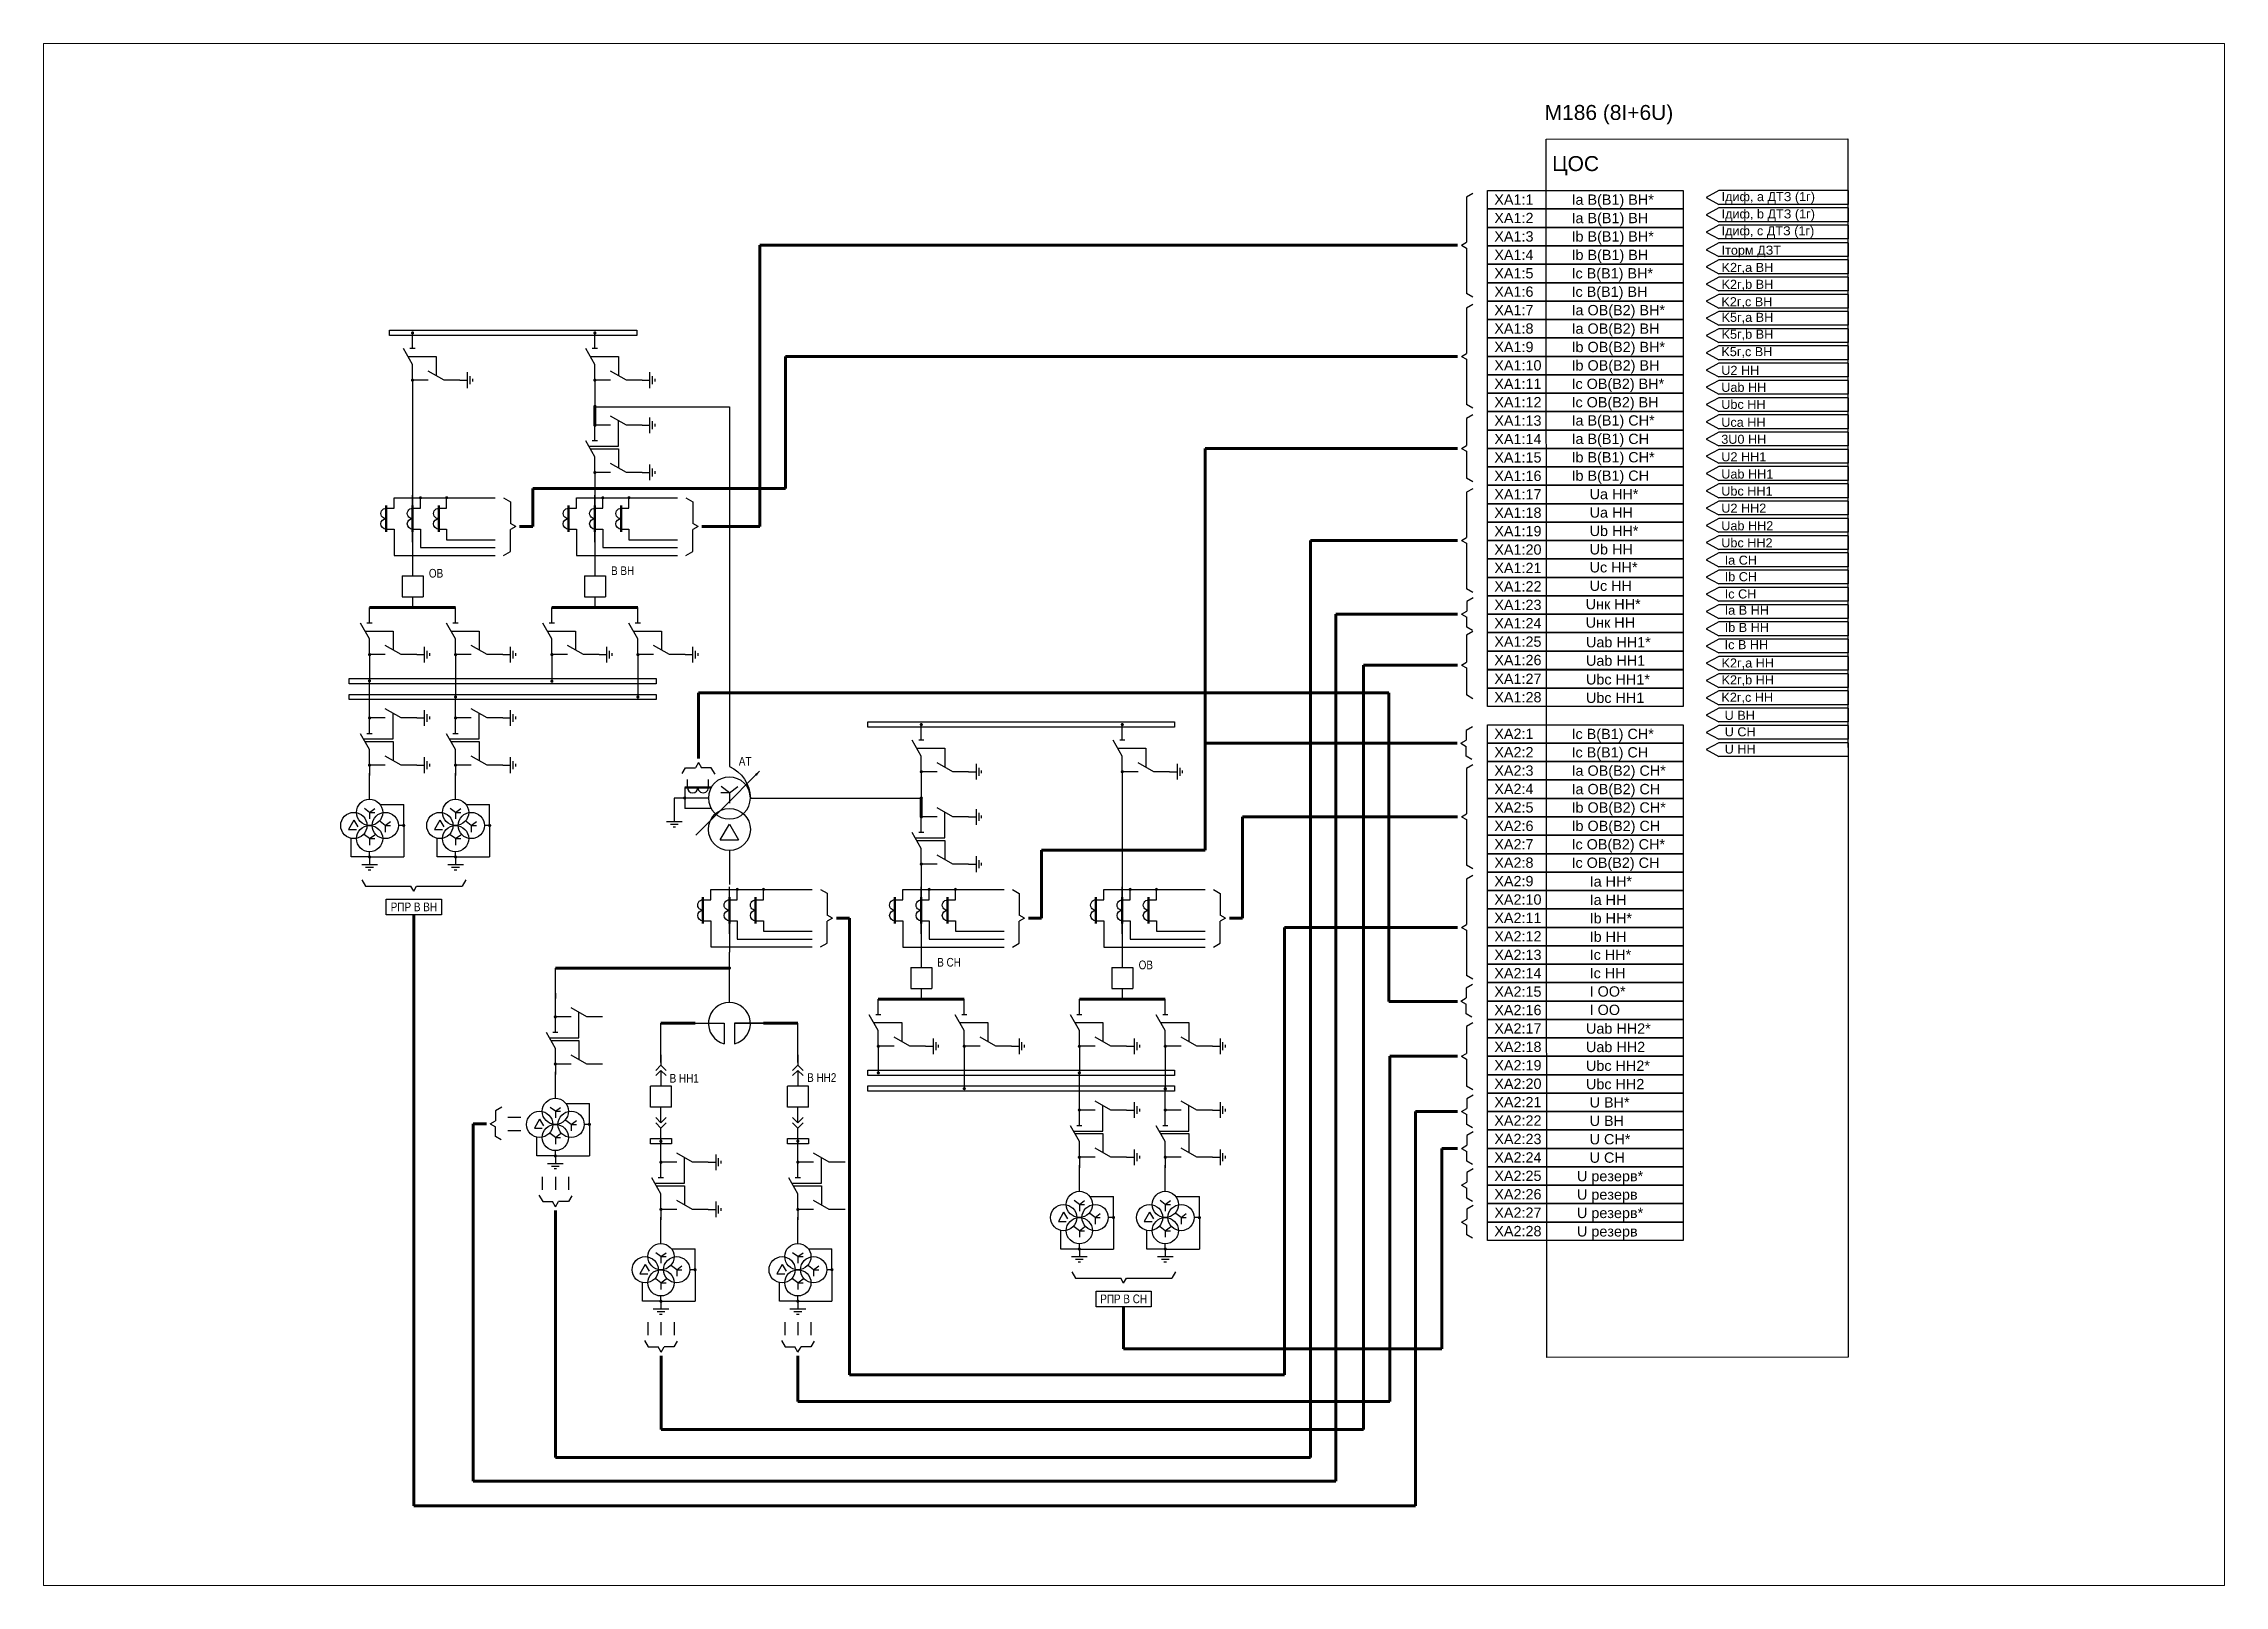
# Paper-space layout 'Лист7' of a CAD drawing. Header units: millimetres. Extents: x 30 to 267, y 21 to 189.
# The model-space entities are those that its viewports show. They can reach past a viewport. Long polylines and large blocks are cut down to what shows.
import ezdxf
from ezdxf.enums import TextEntityAlignment as Align

# ---------------------------------------------------------------- set-up
doc = ezdxf.new("R2010")
doc.units = ezdxf.units.MM
doc.linetypes.add('штриховая2', pattern=[9.525, 6.35, -3.175])
doc.layers.add('Основная', color=7, linetype='Continuous')
doc.styles.add('Narrow', font='ARIALN.TTF')
doc.styles.get("Standard").update_dxf_attribs({"font": 'arial.ttf'})
doc.styles.add('Вывод', font='tahoma.ttf', dxfattribs={"height": 2.5})
doc.styles.add('Компонент', font='ARIALN.TTF', dxfattribs={"height": 3.5})

psp = doc.layouts.new('Лист7')

msp = doc.modelspace()

# ---------------------------------------------------------------- texts
for s, height, p in [('M186 (8I+6U)', 5.7136, (7399.19, 2618.33)), ('ЦОС', 5.714, (7402.04, 2598.84)), ('XA1:1', 3.926, (7379.99, 2586.02)), ('Ia В(В1) ВН*', 3.9259, (7409.42, 2585.99)), ('Iдиф, a ДТЗ (1г)', 3.4502, (7466.64, 2587.38)), ('XA1:2', 3.926, (7379.99, 2578.99)), ('Ia В(В1) ВН', 3.9259, (7409.42, 2578.97)), ('Iдиф, b ДТЗ (1г)', 3.4502, (7466.64, 2580.79)), ('Iдиф, c ДТЗ (1г)', 3.4502, (7466.64, 2574.35)), ('XA1:3', 3.926, (7379.99, 2571.97)), ('Ib В(В1) ВН*', 3.9259, (7409.42, 2571.95)), ('Iторм ДЗТ', 3.45, (7466.64, 2566.95)), ('XA1:4', 3.926, (7379.99, 2564.95)), ('XA1:5', 3.926, (7379.99, 2557.92)), ('Ib В(В1) ВН', 3.9259, (7409.42, 2564.92)), ('Ic В(В1) ВН*', 3.9259, (7409.42, 2557.9)), ('K2г,a ВН', 3.45, (7466.64, 2560.38)), ('XA1:6', 3.926, (7379.99, 2550.9)), ('Ic В(В1) ВН', 3.9259, (7409.42, 2550.88)), ('K2г,b ВН', 3.45, (7466.64, 2553.94)), ('XA1:7', 3.926, (7379.99, 2543.88)), ('Ia ОВ(В2) ВН*', 3.9259, (7409.42, 2543.86)), ('K2г,c ВН', 3.45, (7466.57, 2547.3)), ('K5г,a ВН', 3.45, (7466.64, 2541.35)), ('XA1:8', 3.926, (7379.99, 2536.86)), ('Ia ОВ(В2) ВН', 3.9259, (7409.42, 2536.83)), ('K5г,b ВН', 3.45, (7466.64, 2534.91)), ('XA1:9', 3.926, (7379.99, 2529.83)), ('Ib ОВ(В2) ВН*', 3.9259, (7409.42, 2529.81)), ('K5г,c ВН', 3.45, (7466.57, 2528.27)), ('XA1:10', 3.926, (7379.99, 2522.81)), ('XA1:11', 3.926, (7379.99, 2515.79)), ('Ib ОВ(В2) ВН', 3.9259, (7409.42, 2522.79)), ('Ic ОВ(В2) ВН*', 3.9259, (7409.42, 2515.77)), ('U2 НН', 3.45, (7466.53, 2521.15)), ('XA1:12', 3.926, (7379.99, 2508.77)), ('Ic ОВ(В2) ВН', 3.9259, (7409.42, 2508.74)), ('Uab НН', 3.45, (7466.53, 2514.67)), ('Ubc НН', 3.45, (7466.53, 2508.17)), ('XA1:13', 3.926, (7379.99, 2501.74)), ('Ia В(В1) СН*', 3.9259, (7409.42, 2501.81)), ('Uca НН', 3.45, (7466.53, 2501.34)), ('XA1:14', 3.926, (7379.99, 2494.72)), ('Ia В(В1) СН', 3.9259, (7409.42, 2494.79)), ('3U0 НН', 3.45, (7466.53, 2494.86)), ('XA1:15', 3.926, (7379.99, 2487.7)), ('Ib В(В1) СН*', 3.9259, (7409.42, 2487.77)), ('U2 НН1', 3.45, (7466.54, 2488.18)), ('XA1:16', 3.926, (7379.99, 2480.67)), ('Ib В(В1) СН', 3.9259, (7409.42, 2480.75)), ('Uab НН1', 3.45, (7466.53, 2481.61)), ('Ubc НН1', 3.45, (7466.53, 2475.11)), ('XA1:17', 3.926, (7379.99, 2473.65)), ('XA1:18', 3.926, (7379.99, 2466.63)), ('Ua НН*', 3.926, (7416.33, 2473.73)), ('Ua НН', 3.926, (7416.33, 2466.71)), ('U2 НН2', 3.45, (7466.54, 2468.6)), ('XA1:19', 3.926, (7379.99, 2459.61)), ('Ub НН*', 3.926, (7416.33, 2459.69)), ('Uab НН2', 3.45, (7466.53, 2461.89)), ('XA1:20', 3.926, (7379.99, 2452.58)), ('Ub НН', 3.926, (7416.33, 2452.67)), ('Ubc НН2', 3.45, (7466.53, 2455.39)), ('XA1:21', 3.926, (7379.99, 2445.56)), ('Uc НН*', 3.926, (7416.33, 2445.81)), ('Ia СН', 3.45, (7467.82, 2448.77)), ('Ib СН', 3.45, (7467.83, 2442.47)), ('XA1:22', 3.926, (7379.99, 2438.54)), ('Uc НН', 3.926, (7416.33, 2438.78)), ('Ic СН', 3.45, (7467.83, 2435.89)), ('XA1:23', 3.926, (7379.99, 2431.51)), ('XA1:24', 3.926, (7379.99, 2424.49)), ('Uнк НН*', 3.926, (7414.82, 2431.76)), ('Uнк НН', 3.926, (7414.82, 2424.74)), ('Ia В НН', 3.45, (7467.83, 2429.7)), ('XA1:25', 3.926, (7379.99, 2417.47)), ('Uab НН1*', 3.926, (7414.94, 2417.25)), ('Ic В НН', 3.45, (7467.8, 2416.55)), ('Ib В НН', 3.45, (7467.83, 2423.12)), ('XA1:26', 3.926, (7379.99, 2410.45)), ('Uab НН1', 3.926, (7414.94, 2410.23)), ('K2г,a НН', 3.45, (7466.64, 2409.57)), ('XA1:27', 3.926, (7379.99, 2403.3)), ('Ubc НН1*', 3.926, (7414.94, 2403.08)), ('K2г,b НН', 3.45, (7466.64, 2403.13)), ('XA1:28', 3.926, (7379.99, 2396.28)), ('Ubc НН1', 3.926, (7414.94, 2396.06)), ('K2г,c НН', 3.45, (7466.57, 2396.49)), ('Ic В(В1) СН*', 3.9259, (7409.42, 2382.28)), ('U ВН', 3.45, (7467.82, 2389.62)), ('U СН', 3.45, (7467.83, 2383.32)), ('XA2:1', 3.926, (7379.99, 2382.36)), ('XA2:2', 3.926, (7379.99, 2375.33)), ('Ic В(В1) СН', 3.9259, (7409.42, 2375.26)), ('U НН', 3.45, (7467.83, 2376.74)), ('XA2:3', 3.926, (7379.99, 2368.31)), ('Ia ОВ(В2) СН*', 3.9259, (7409.42, 2368.29)), ('XA2:4', 3.926, (7379.99, 2361.29)), ('Ia ОВ(В2) СН', 3.9259, (7409.42, 2361.26)), ('XA2:5', 3.926, (7379.99, 2354.26)), ('Ib ОВ(В2) СН*', 3.9259, (7409.42, 2354.24)), ('XA2:6', 3.926, (7379.99, 2347.24)), ('Ib ОВ(В2) СН', 3.9259, (7409.42, 2347.22)), ('XA2:7', 3.926, (7379.99, 2340.22)), ('XA2:8', 3.926, (7379.99, 2333.2)), ('Ic ОВ(В2) СН*', 3.9259, (7409.42, 2340.2)), ('Ic ОВ(В2) СН', 3.9259, (7409.42, 2333.17)), ('XA2:9', 3.926, (7379.99, 2326.17)), ('Ia НН*', 3.926, (7416.33, 2326.04)), ('XA2:10', 3.926, (7379.99, 2319.15)), ('Ia НН', 3.926, (7416.33, 2319.02)), ('XA2:11', 3.926, (7379.99, 2312.13)), ('Ib НН*', 3.926, (7416.33, 2312)), ('XA2:12', 3.926, (7379.99, 2305.11)), ('Ib НН', 3.926, (7416.33, 2304.97)), ('XA2:13', 3.926, (7379.99, 2298.08)), ('XA2:14', 3.926, (7379.99, 2291.06)), ('Ic НН*', 3.926, (7416.33, 2298.11)), ('Ic НН', 3.926, (7416.33, 2291.09)), ('XA2:15', 3.926, (7379.99, 2284.04)), ('I ОО*', 3.926, (7416.33, 2284.1)), ('XA2:16', 3.926, (7379.99, 2277.01)), ('I ОО', 3.926, (7416.33, 2277.08)), ('XA2:17', 3.926, (7379.99, 2269.99)), ('Uab НН2*', 3.926, (7414.94, 2269.95)), ('XA2:18', 3.926, (7379.99, 2262.97)), ('Uab НН2', 3.926, (7414.94, 2262.93)), ('XA2:19', 3.926, (7379.99, 2255.95)), ('Ubc НН2*', 3.926, (7414.94, 2255.79)), ('XA2:20', 3.926, (7379.99, 2248.92)), ('XA2:21', 3.926, (7379.99, 2241.9)), ('Ubc НН2', 3.926, (7414.94, 2248.77)), ('U ВН*', 3.926, (7416.33, 2241.81)), ('XA2:22', 3.926, (7379.99, 2234.88)), ('U ВН', 3.926, (7416.33, 2234.78)), ('XA2:23', 3.926, (7379.99, 2227.85)), ('U СН*', 3.926, (7416.33, 2227.76)), ('XA2:24', 3.926, (7379.99, 2220.83)), ('U СН', 3.926, (7416.33, 2220.74)), ('XA2:25', 3.926, (7379.99, 2213.81)), ('U резерв*', 3.926, (7411.5, 2213.69)), ('XA2:26', 3.926, (7379.99, 2206.79)), ('XA2:27', 3.926, (7379.99, 2199.76)), ('U резерв', 3.926, (7411.5, 2206.67)), ('U резерв*', 3.926, (7411.5, 2199.65)), ('XA2:28', 3.926, (7379.99, 2192.74)), ('U резерв', 3.926, (7411.5, 2192.62))]:
    msp.add_text(s, height=height).set_placement(p)
at = {"layer": 'Основная', "char_height": 3.3, "attachment_point": 5, "style": 'Narrow'}
for s, insert, width in [('\\pxi-3,l3,t3;ОВ', (6976.49, 2445.48), 10), ('\\pxi-3,l3,t3;В ВН', (7047.63, 2446.48), 10), ('\\pxi-3,l3,t3;AT', (7094.34, 2373.81), 10), ('\\pxt3;РПР В ВН', (6968.04, 2318.3), 21.0408), ('\\pxi-3,l3,t3;В CН', (7172.08, 2297.16), 10), ('\\pxi-3,l3,t3;ОВ', (7247.11, 2296.16), 10), ('\\pxi-3,l3,t3;В НН1', (7071.12, 2252.95), 21.8485), ('\\pxi-3,l3,t3;В НН2', (7123.54, 2253.23), 21.8485), ('\\pxt3;РПР В CН', (7238.66, 2168.83), 21.0408)]:
    msp.add_mtext(s, dxfattribs=dict(at, insert=insert, width=width))

# ---------------------------------------------------------------- blocks, each defined once
blk = doc.blocks.new('*U73')
at = {"ltscale": 0.25}
for p, q in [((-3.46, -4), (0, 2)), ((0, 2), (3.46, -4)), ((-3.46, -4), (3.46, -4))]:
    blk.add_line(p, q, dxfattribs=at)
blk.add_circle((0, 0), 8, dxfattribs=at)
at = {"layer": 'Основная', "style": 'Компонент'}
blk.add_attdef('ОУ', text='', height=3.5, dxfattribs=at).set_placement((17, 0), align=Align.MIDDLE_CENTER)
blk = doc.blocks.new('*U74')
at = {"ltscale": 0.25}
for p, q in [((0, 0), (-20, 0)), ((14.44, 0), (0, 0))]:
    blk.add_line(p, q, dxfattribs=at)
blk.add_lwpolyline([(-18, 0, 1, 0, 0), (-20, 0, 0, 0, 0)], format="xyseb", dxfattribs=at)
at = {"layer": 'Основная', "style": 'Вывод'}
blk.add_attdef('ОС', text='', height=2.5, dxfattribs=at).set_placement((3, 2), align=Align.MIDDLE_CENTER)
blk = doc.blocks.new('*U71')
at = {"ltscale": 0.25}
for q in [(-3.2, 4.4), (3.2, 4.4), (0, -2), (3.21, 2)]:
    blk.add_line((0, 2), q, dxfattribs=at)
blk.add_circle((0, 0), 8, dxfattribs=at)
blk.add_arc((5.23, -0.15), 13.23, 113.28026, 179.33961, dxfattribs=at)
at = {"layer": 'Основная', "style": 'Компонент'}
blk.add_attdef('ОУ', text='', height=3.5, dxfattribs=at).set_placement((-17, 0), align=Align.MIDDLE_CENTER)
blk = doc.blocks.new('*U72')
at = {"layer": 'Основная'}
for p, q in [((-3, 0), (3, 0)), ((0, 3), (0, 0)), ((-1.5, -1), (1.5, -1)), ((-0.5, -2), (0.5, -2))]:
    blk.add_line(p, q, dxfattribs=at)
blk = doc.blocks.new('*U19')
at = {"layer": 'Основная'}
for p, q in [((0, 0), (-8, 0)), ((-8, -8), (-8, 0)), ((0, -8), (0, 0)), ((0, -8), (-8, -8))]:
    blk.add_line(p, q, dxfattribs=at)
at = {"layer": 'Основная', "style": 'Компонент'}
blk.add_attdef('ОУ', text='', height=3.5, dxfattribs=at).set_placement((-15, -3), align=Align.MIDDLE_CENTER)
blk = doc.blocks.new('*U108')
at = {"color": 0}
blk.add_line((0, 0), (6, 3.43), dxfattribs=at)
blk = doc.blocks.new('*U16')
at = {"layer": 'Основная', "color": 0}
for p, q in [((-3, 0), (-9, 0)), ((9, 0), (3, 0))]:
    blk.add_line(p, q, dxfattribs=at)
at = {"layer": 'Основная', "ltscale": 0.25, "xscale": -1}
blk.add_blockref('*U108', (3, 0), dxfattribs=at)
at = {"layer": 'Основная'}
for tag, height, style, p in [('ОУ', 3.5, 'Компонент', (-25, 0)), ('В1', 2.5, 'Вывод', (-7, -2)), ('В2', 2.5, 'Вывод', (7, -2))]:
    blk.add_attdef(tag, text='', height=height, dxfattribs=dict(at, style=style)).set_placement(p, align=Align.MIDDLE_CENTER)
blk = doc.blocks.new('*U17')
at = {"layer": 'Основная'}
for p, q in [((-3, 0), (0, 0)), ((0, -3), (0, 3)), ((1, -1.5), (1, 1.5)), ((2, -0.5), (2, 0.5))]:
    blk.add_line(p, q, dxfattribs=at)
blk = doc.blocks.new('*U6')
at = {"layer": 'Основная', "color": 0}
blk.add_line((0, -1), (0, 1), dxfattribs=at)
blk = doc.blocks.new('*U15')
at = {"layer": 'Основная', "color": 0}
for p, q in [((0, 3), (0, 9)), ((0, -9), (0, -3))]:
    blk.add_line(p, q, dxfattribs=at)
at = {"ltscale": 0.25, "rotation": 89.99999999999999}
blk.add_blockref('*U6', (0, 3), dxfattribs=at)
at = {"layer": 'Основная', "ltscale": 0.25, "rotation": 89.99999999999999}
blk.add_blockref('*U108', (0, -3), dxfattribs=at)
at = {"layer": 'Основная'}
for tag, height, style, p in [('ОУ', 3.5, 'Компонент', (-12, 0)), ('В1', 2.5, 'Вывод', (2, 7)), ('В2', 2.5, 'Вывод', (2, -7))]:
    blk.add_attdef(tag, text='', height=height, dxfattribs=dict(at, style=style)).set_placement(p, align=Align.MIDDLE_CENTER)
blk = doc.blocks.new('*U60')
at = {"ltscale": 0.25, "const_width": 0.6}
blk.add_lwpolyline([(0, 0.3, 1), (0, -0.3, 1)], format="xyb", close=True, dxfattribs=at)
at = {"layer": 'Основная', "color": 0}
for p, q in [((0, 0), (0, -2)), ((0, -2), (0, -8)), ((0, -8), (0, -10))]:
    blk.add_line(p, q, dxfattribs=at)
blk = doc.blocks.new('*U100')
at = {"ltscale": 0.25, "const_width": 0.6}
blk.add_lwpolyline([(0, 0.3, 1), (0, -0.3, 1)], format="xyb", close=True, dxfattribs=at)
at = {"layer": 'Основная', "color": 0}
for p, q in [((0, 0), (0, -2)), ((0, -2), (0, -14.15)), ((0, -14.15), (0, -16.15))]:
    blk.add_line(p, q, dxfattribs=at)
blk = doc.blocks.new('*U101')
at = {"ltscale": 0.25, "const_width": 0.6}
blk.add_lwpolyline([(0, 0.3, 1), (0, -0.3, 1)], format="xyb", close=True, dxfattribs=at)
at = {"layer": 'Основная', "color": 0}
for p, q in [((0, 0), (0, -2)), ((0, -2), (0, -14.15)), ((0, -14.15), (0, -16.15))]:
    blk.add_line(p, q, dxfattribs=at)
blk = doc.blocks.new('*U24')
at = {"ltscale": 0.25}
for p, q in [((0, 4), (3, 4)), ((0, -4), (3, -4))]:
    blk.add_line(p, q, dxfattribs=at)
for centre, major_axis, start_param, end_param in [((0, -2), (-2, 0), 4.712389, 7.853982), ((0, 2), (0, -2), 3.141593, 6.283185)]:
    blk.add_ellipse(centre, major_axis=major_axis, ratio=1, start_param=start_param, end_param=end_param, dxfattribs=at)
at = {"layer": 'Основная', "color": 0, "lineweight": 50}
blk.add_line((0, -5), (0, 5), dxfattribs=at)
at = {"layer": 'Основная'}
for tag, height, style, p in [('ОУ', 3.5, 'Компонент', (-6, 0)), ('В1', 2.5, 'Вывод', (5, 6)), ('В2', 2.5, 'Вывод', (5, -6))]:
    blk.add_attdef(tag, text='', height=height, dxfattribs=dict(at, style=style)).set_placement(p, align=Align.MIDDLE_CENTER)
blk = doc.blocks.new('*U119')
at = {"layer": 'Основная', "ltscale": 0.25}
for p, q in [((2, 2), (0, 0)), ((0, 0), (2, -2))]:
    blk.add_line(p, q, dxfattribs=at)
blk = doc.blocks.new('*U68')
at = {"color": 0}
for p, q in [((0, 6), (0, 2)), ((0, 0), (0, -6))]:
    blk.add_line(p, q, dxfattribs=at)
at = {"color": 0, "ltscale": 0.25, "xscale": -1, "rotation": 90}
for p in [(0, 2), (0, 0)]:
    blk.add_blockref('*U119', p, dxfattribs=at)
at = {"layer": 'Основная'}
for tag, height, style, p in [('ОУ2', 3.5, 'Компонент', (-5, 6)), ('В2', 2.5, 'Вывод', (3, 6)), ('ОУ1', 3.5, 'Компонент', (-5, -6)), ('В1', 2.5, 'Вывод', (3, -6))]:
    blk.add_attdef(tag, text='', height=height, dxfattribs=dict(at, style=style)).set_placement(p, align=Align.MIDDLE_CENTER)
blk = doc.blocks.new('*U69')
at = {"color": 0}
for p, q in [((0, 0), (0, 6)), ((0, -6), (0, -2))]:
    blk.add_line(p, q, dxfattribs=at)
at = {"color": 0, "ltscale": 0.25, "rotation": 89.99999999999999}
for p in [(0, 0), (0, -2)]:
    blk.add_blockref('*U119', p, dxfattribs=at)
at = {"layer": 'Основная'}
for tag, height, style, p in [('ОУ1', 3.5, 'Компонент', (-5, 6)), ('В1', 2.5, 'Вывод', (3, 6)), ('ОУ2', 3.5, 'Компонент', (-5, -6)), ('В2', 2.5, 'Вывод', (3, -6))]:
    blk.add_attdef(tag, text='', height=height, dxfattribs=dict(at, style=style)).set_placement(p, align=Align.MIDDLE_CENTER)
blk = doc.blocks.new('*U35')
at = {"ltscale": 0.25, "const_width": 0.6}
blk.add_lwpolyline([(0, -0.3, 1), (0, 0.3, 1)], format="xyb", close=True, dxfattribs=at)
at = {"layer": 'Основная', "color": 0}
for p, q in [((0, 7), (0, 9)), ((0, 2), (0, 7)), ((0, 0), (0, 2))]:
    blk.add_line(p, q, dxfattribs=at)
blk = doc.blocks.new('*U34')
at = {"ltscale": 0.25, "const_width": 0.6}
blk.add_lwpolyline([(0, 0.3, 1), (0, -0.3, 1)], format="xyb", close=True, dxfattribs=at)
at = {"layer": 'Основная', "color": 0}
for p, q in [((0, 0), (0, -2)), ((0, -2), (0, -2)), ((0, -2), (0, -4))]:
    blk.add_line(p, q, dxfattribs=at)
blk = doc.blocks.new('*U32')
at = {"ltscale": 0.35}
for p, q in [((0, 2), (-2, -1.5)), ((0, 2), (1.5, -0.5)), ((-2, -1.5), (1, -1.5))]:
    blk.add_line(p, q, dxfattribs=at)
blk.add_circle((0, 0), 5, dxfattribs=at)
at = {"ltscale": 0.35, "style": 'Компонент'}
blk.add_attdef('ОУ', text='', height=3.5, dxfattribs=at).set_placement((-3, 10), align=Align.MIDDLE_CENTER)
blk = doc.blocks.new('*U31')
at = {"ltscale": 0.35}
for q in [(-2, 1.5), (2, 1.5), (2, 0), (0, -2.5)]:
    blk.add_line((0, 0), q, dxfattribs=at)
blk.add_circle((0, 0), 5, dxfattribs=at)
at = {"ltscale": 0.35, "style": 'Компонент'}
blk.add_attdef('ОУ', text='', height=3.5, dxfattribs=at).set_placement((0, 8), align=Align.MIDDLE_CENTER)
blk = doc.blocks.new('*U33')
at = {"ltscale": 0.35}
for q in [(-2, 1.5), (2, 1.5), (2, 0), (0, -2.5)]:
    blk.add_line((0, 0), q, dxfattribs=at)
blk.add_circle((0, 0), 5, dxfattribs=at)
at = {"ltscale": 0.35, "style": 'Компонент'}
blk.add_attdef('ОУ', text='', height=3.5, dxfattribs=at).set_placement((-9, 8), align=Align.MIDDLE_CENTER)
blk = doc.blocks.new('*U38')
at = {"ltscale": 0.25, "const_width": 0.6}
blk.add_lwpolyline([(0.3, 0, 1), (-0.3, 0, 1)], format="xyb", close=True, dxfattribs=at)
at = {"layer": 'Основная', "color": 0}
for p, q in [((-5, 0), (-7, 0)), ((-2, 0), (-5, 0)), ((0, 0), (-2, 0))]:
    blk.add_line(p, q, dxfattribs=at)
blk = doc.blocks.new('*U36')
at = {"layer": 'Основная'}
for p, q in [((3, 0), (-3, 0)), ((0, 3), (0, 0)), ((1.5, -1), (-1.5, -1)), ((0.5, -2), (-0.5, -2))]:
    blk.add_line(p, q, dxfattribs=at)
blk = doc.blocks.new('*U37')
at = {"ltscale": 0.25, "const_width": 0.6}
blk.add_lwpolyline([(0, -0.3, 1), (0, 0.3, 1)], format="xyb", close=True, dxfattribs=at)
at = {"layer": 'Основная', "color": 0}
for p, q in [((0, 6), (0, 8)), ((0, 2), (0, 6)), ((0, 0), (0, 2))]:
    blk.add_line(p, q, dxfattribs=at)
blk = doc.blocks.new('*U103')
at = {"ltscale": 0.25, "const_width": 0.6}
blk.add_lwpolyline([(0, -0.3, 1), (0, 0.3, 1)], format="xyb", close=True, dxfattribs=at)
at = {"layer": 'Основная', "color": 0}
for p, q in [((0, 16.59), (0, 18.59)), ((0, 2), (0, 16.59)), ((0, 0), (0, 2))]:
    blk.add_line(p, q, dxfattribs=at)
blk = doc.blocks.new('*U104')
at = {"ltscale": 0.25, "const_width": 0.6}
blk.add_lwpolyline([(0, -0.3, 1), (0, 0.3, 1)], format="xyb", close=True, dxfattribs=at)
at = {"layer": 'Основная', "color": 0}
for p, q in [((0, 12.15), (0, 14.15)), ((0, 2), (0, 12.15)), ((0, 0), (0, 2))]:
    blk.add_line(p, q, dxfattribs=at)

# ---------------------------------------------------------------- hatches: boundary and pattern name
h = msp.add_hatch(color=256)
h.dxf.hatch_style = 1
h.paths.add_polyline_path([(6971.14, 2474.3, -1), (6969.94, 2474.3, -1)])
h = msp.add_hatch(color=256)
h.dxf.hatch_style = 1
h.paths.add_polyline_path([(6981.14, 2474.3, -1), (6979.94, 2474.3, -1)])
h = msp.add_hatch(color=256)
h.dxf.hatch_style = 1
h.paths.add_polyline_path([(7040.66, 2474.3, -1), (7039.46, 2474.3, -1)])
h = msp.add_hatch(color=256)
h.dxf.hatch_style = 1
h.paths.add_polyline_path([(7050.66, 2474.3, -1), (7049.46, 2474.3, -1)])
h = msp.add_hatch(color=256)
h.dxf.hatch_style = 1
h.paths.add_polyline_path([(7091.94, 2324.99, -1), (7090.74, 2324.99, -1)])
h = msp.add_hatch(color=256)
h.dxf.hatch_style = 1
h.paths.add_polyline_path([(7101.95, 2324.99, -1), (7100.75, 2324.99, -1)])
h = msp.add_hatch(color=256)
h.dxf.hatch_style = 1
h.paths.add_polyline_path([(7165.11, 2324.98, -1), (7163.91, 2324.98, -1)])
h = msp.add_hatch(color=256)
h.dxf.hatch_style = 1
h.paths.add_polyline_path([(7175.12, 2324.98, -1), (7173.92, 2324.98, -1)])
h = msp.add_hatch(color=256)
h.dxf.hatch_style = 1
h.paths.add_polyline_path([(7241.75, 2324.98, -1), (7240.55, 2324.98, -1)])
h = msp.add_hatch(color=256)
h.dxf.hatch_style = 1
h.paths.add_polyline_path([(7251.76, 2324.98, -1), (7250.56, 2324.98, -1)])

# ---------------------------------------------------------------- linework, layer by layer
for p, q in [((7371.81, 2590.35), (7369.37, 2588.95)), ((7369.37, 2588.95), (7369.37, 2571.67)), ((7465.54, 2591.37), (7460.76, 2588.74)), ((7460.76, 2588.74), (7465.54, 2586.11)), ((7514.85, 2591.37), (7465.54, 2591.37)), ((7514.85, 2586.11), (7465.54, 2586.11)), ((7514.85, 2591.37), (7514.85, 2586.11)), ((7465.54, 2584.79), (7460.76, 2582.16)), ((7460.76, 2582.16), (7465.54, 2579.53)), ((7465.54, 2578.22), (7460.76, 2575.58)), ((7514.85, 2584.79), (7465.54, 2584.79)), ((7514.85, 2579.53), (7465.54, 2579.53)), ((7514.85, 2578.22), (7465.54, 2578.22)), ((7514.85, 2584.79), (7514.85, 2579.53)), ((7514.85, 2578.22), (7514.85, 2572.95)), ((7367.49, 2570.57), (7369.37, 2571.67)), ((7367.49, 2570.57), (7369.37, 2569.5)), ((7369.37, 2569.5), (7369.38, 2552.19)), ((7460.76, 2575.58), (7465.54, 2572.95)), ((7465.54, 2571.48), (7460.76, 2568.85)), ((7514.85, 2572.95), (7465.54, 2572.95)), ((7514.85, 2571.48), (7465.54, 2571.48)), ((7514.85, 2571.48), (7514.85, 2566.22)), ((7460.76, 2568.85), (7465.54, 2566.22)), ((7465.54, 2564.98), (7460.76, 2562.35)), ((7460.76, 2562.35), (7465.54, 2559.72)), ((7514.85, 2566.22), (7465.54, 2566.22)), ((7514.85, 2564.98), (7465.54, 2564.98)), ((7514.85, 2564.98), (7514.85, 2559.72)), ((7465.54, 2558.41), (7460.76, 2555.78)), ((7460.76, 2555.78), (7465.54, 2553.15)), ((7514.85, 2559.72), (7465.54, 2559.72)), ((7514.85, 2558.41), (7465.54, 2558.41)), ((7514.85, 2553.15), (7465.54, 2553.15)), ((7514.85, 2558.41), (7514.85, 2553.15)), ((7371.81, 2547.98), (7369.37, 2546.58)), ((7369.37, 2546.58), (7369.37, 2529.3)), ((7371.81, 2550.77), (7369.38, 2552.19)), ((7465.54, 2551.83), (7460.76, 2549.2)), ((7460.76, 2549.2), (7465.54, 2546.57)), ((7465.54, 2545.33), (7460.76, 2542.7)), ((7514.85, 2551.83), (7465.54, 2551.83)), ((7514.85, 2546.57), (7465.54, 2546.57)), ((7514.85, 2545.33), (7465.54, 2545.33)), ((7514.85, 2551.83), (7514.85, 2546.57)), ((7514.85, 2545.33), (7514.85, 2540.07)), ((7460.76, 2542.7), (7465.54, 2540.07)), ((7465.54, 2538.75), (7460.76, 2536.12)), ((7460.76, 2536.12), (7465.54, 2533.49)), ((7514.85, 2540.07), (7465.54, 2540.07)), ((7514.85, 2538.75), (7465.54, 2538.75)), ((7514.85, 2538.75), (7514.85, 2533.49)), ((7367.49, 2528.2), (7369.37, 2529.3)), ((7367.49, 2528.2), (7369.37, 2527.13)), ((7465.54, 2532.18), (7460.76, 2529.54)), ((7460.76, 2529.54), (7465.54, 2526.91)), ((7514.85, 2533.49), (7465.54, 2533.49)), ((7514.85, 2532.18), (7465.54, 2532.18)), ((7514.85, 2532.18), (7514.85, 2526.91)), ((7369.37, 2527.13), (7369.38, 2509.82)), ((7465.54, 2525.6), (7460.76, 2522.97)), ((7460.76, 2522.97), (7465.54, 2520.34)), ((7514.85, 2526.91), (7465.54, 2526.91)), ((7514.85, 2525.6), (7465.54, 2525.6)), ((7514.85, 2520.34), (7465.54, 2520.34)), ((7514.85, 2525.6), (7514.85, 2520.34)), ((7465.54, 2519.02), (7460.76, 2516.39)), ((7460.76, 2516.39), (7465.54, 2513.76)), ((7465.54, 2512.44), (7460.76, 2509.81)), ((7514.85, 2519.02), (7465.54, 2519.02)), ((7514.85, 2513.76), (7465.54, 2513.76)), ((7514.85, 2512.44), (7465.54, 2512.44)), ((7514.85, 2519.02), (7514.85, 2513.76)), ((7514.85, 2512.44), (7514.85, 2507.18)), ((7371.81, 2505.87), (7369.37, 2504.48)), ((7369.37, 2504.48), (7369.37, 2494.18)), ((7371.81, 2508.4), (7369.38, 2509.82)), ((7460.76, 2509.81), (7465.54, 2507.18)), ((7465.54, 2505.87), (7460.76, 2503.24)), ((7460.76, 2503.24), (7465.54, 2500.61)), ((7514.85, 2507.18), (7465.54, 2507.18)), ((7514.85, 2505.87), (7465.54, 2505.87)), ((7514.85, 2505.87), (7514.85, 2500.61)), ((7465.54, 2499.29), (7460.76, 2496.66)), ((7460.76, 2496.66), (7465.54, 2494.03)), ((7514.85, 2500.61), (7465.54, 2500.61)), ((7514.85, 2499.29), (7465.54, 2499.29)), ((7514.85, 2499.29), (7514.85, 2494.03)), ((7367.49, 2493.08), (7369.37, 2494.18)), ((7367.49, 2493.08), (7369.37, 2492.02)), ((7369.37, 2492.02), (7369.38, 2481.72)), ((7465.54, 2492.71), (7460.76, 2490.08)), ((7460.76, 2490.08), (7465.54, 2487.45)), ((7465.54, 2486.14), (7460.76, 2483.5)), ((7514.85, 2494.03), (7465.54, 2494.03)), ((7514.85, 2492.71), (7465.54, 2492.71)), ((7514.85, 2487.45), (7465.54, 2487.45)), ((7514.85, 2486.14), (7465.54, 2486.14)), ((7514.85, 2492.71), (7514.85, 2487.45)), ((7514.85, 2486.14), (7514.85, 2480.87)), ((7371.81, 2480.3), (7369.38, 2481.72)), ((7460.76, 2483.5), (7465.54, 2480.87)), ((7465.54, 2479.56), (7460.76, 2476.93)), ((7514.85, 2480.87), (7465.54, 2480.87)), ((7514.85, 2479.56), (7465.54, 2479.56)), ((7514.85, 2479.56), (7514.85, 2474.3)), ((6960.46, 2470.32), (6960.46, 2474.3)), ((6960.46, 2474.3), (6999.09, 2474.3)), ((6970.54, 2470.31), (6970.54, 2474.3)), ((6980.54, 2470.3), (6980.54, 2474.3)), ((7002.27, 2474.3), (7004.86, 2472.79)), ((7004.86, 2472.79), (7004.86, 2464.46)), ((7029.98, 2470.32), (7029.98, 2474.3)), ((7029.98, 2474.3), (7068.61, 2474.3)), ((7040.06, 2470.31), (7040.06, 2474.3)), ((7050.06, 2470.3), (7050.06, 2474.3)), ((7071.79, 2474.3), (7074.38, 2472.79)), ((7074.38, 2472.79), (7074.38, 2464.46)), ((7371.81, 2477.75), (7369.37, 2476.36)), ((7369.37, 2476.36), (7369.37, 2459.08)), ((7460.76, 2476.93), (7465.54, 2474.3)), ((7465.54, 2472.98), (7460.76, 2470.35)), ((7460.76, 2470.35), (7465.54, 2467.72)), ((7514.85, 2474.3), (7465.54, 2474.3)), ((7514.85, 2472.98), (7465.54, 2472.98)), ((7514.85, 2472.98), (7514.85, 2467.72)), ((6960.46, 2462.32), (6960.46, 2452.32)), ((6970.54, 2462.31), (6970.54, 2455.31)), ((6980.54, 2462.3), (6980.54, 2458.3)), ((7006.87, 2463.3), (7004.86, 2464.46)), ((7006.87, 2463.3), (7004.87, 2462.17)), ((7004.87, 2453.82), (7004.87, 2462.17)), ((7029.98, 2462.32), (7029.98, 2452.32)), ((7040.06, 2462.31), (7040.06, 2455.31)), ((7050.06, 2462.3), (7050.06, 2458.3)), ((7076.39, 2463.3), (7074.38, 2464.46)), ((7076.39, 2463.3), (7074.39, 2462.17)), ((7074.39, 2453.82), (7074.39, 2462.17)), ((7465.54, 2466.4), (7460.76, 2463.77)), ((7460.76, 2463.77), (7465.54, 2461.14)), ((7514.85, 2467.72), (7465.54, 2467.72)), ((7514.85, 2466.4), (7465.54, 2466.4)), ((7514.85, 2466.4), (7514.85, 2461.14)), ((6970.54, 2455.31), (6999.09, 2455.31)), ((6980.54, 2458.3), (6999.09, 2458.3)), ((7040.06, 2455.31), (7068.61, 2455.31)), ((7050.06, 2458.3), (7068.61, 2458.3)), ((7367.49, 2457.97), (7369.37, 2459.08)), ((7367.49, 2457.97), (7369.37, 2456.91)), ((7369.37, 2456.91), (7369.38, 2439.59)), ((7465.54, 2459.83), (7460.76, 2457.2)), ((7460.76, 2457.2), (7465.54, 2454.57)), ((7465.54, 2453.25), (7460.76, 2450.62)), ((7514.85, 2461.14), (7465.54, 2461.14)), ((7514.85, 2459.83), (7465.54, 2459.83)), ((7514.85, 2454.57), (7465.54, 2454.57)), ((7514.85, 2453.25), (7465.54, 2453.25)), ((7514.85, 2459.83), (7514.85, 2454.57)), ((7514.85, 2453.25), (7514.85, 2447.99)), ((6960.46, 2452.32), (6999.09, 2452.32)), ((7029.98, 2452.32), (7068.61, 2452.32)), ((7460.76, 2450.62), (7465.54, 2447.99)), ((7465.54, 2446.67), (7460.76, 2444.04)), ((7514.85, 2447.99), (7465.54, 2447.99)), ((7514.85, 2446.67), (7465.54, 2446.67)), ((7514.85, 2446.67), (7514.85, 2441.41)), ((7371.81, 2438.17), (7369.38, 2439.59)), ((7460.76, 2444.04), (7465.54, 2441.41)), ((7465.54, 2440.1), (7460.76, 2437.47)), ((7460.76, 2437.47), (7465.54, 2434.83)), ((7514.85, 2441.41), (7465.54, 2441.41)), ((7514.85, 2440.1), (7465.54, 2440.1)), ((7514.85, 2440.1), (7514.85, 2434.83)), ((7367.49, 2429.88), (7369.49, 2431.05)), ((7367.49, 2429.88), (7369.49, 2428.73)), ((7371.93, 2436.18), (7369.49, 2434.76)), ((7369.49, 2434.76), (7369.49, 2431.05)), ((7369.49, 2424.97), (7369.49, 2428.73)), ((7465.54, 2433.52), (7460.76, 2430.89)), ((7460.76, 2430.89), (7465.54, 2428.26)), ((7514.85, 2434.83), (7465.54, 2434.83)), ((7514.85, 2433.52), (7465.54, 2433.52)), ((7514.85, 2428.26), (7465.54, 2428.26)), ((7514.85, 2433.52), (7514.85, 2428.26)), ((7371.81, 2423.25), (7369.37, 2421.86)), ((7369.37, 2421.86), (7369.37, 2411.56)), ((7371.67, 2423.7), (7369.49, 2424.97)), ((7465.54, 2426.94), (7460.76, 2424.31)), ((7460.76, 2424.31), (7465.54, 2421.68)), ((7465.54, 2420.36), (7460.76, 2417.73)), ((7514.85, 2426.94), (7465.54, 2426.94)), ((7514.85, 2421.68), (7465.54, 2421.68)), ((7514.85, 2420.36), (7465.54, 2420.36)), ((7514.85, 2426.94), (7514.85, 2421.68)), ((7514.85, 2420.36), (7514.85, 2415.1)), ((7367.49, 2410.46), (7369.37, 2411.56)), ((7460.76, 2417.73), (7465.54, 2415.1)), ((7465.54, 2413.79), (7460.76, 2411.16)), ((7514.85, 2415.1), (7465.54, 2415.1)), ((7514.85, 2413.79), (7465.54, 2413.79)), ((7514.85, 2413.79), (7514.85, 2408.53)), ((7367.49, 2410.46), (7369.37, 2409.4)), ((7369.37, 2409.4), (7369.38, 2399.1)), ((7460.76, 2411.16), (7465.54, 2408.53)), ((7465.54, 2407.21), (7460.76, 2404.58)), ((7460.76, 2404.58), (7465.54, 2401.95)), ((7514.85, 2408.53), (7465.54, 2408.53)), ((7514.85, 2407.21), (7465.54, 2407.21)), ((7514.85, 2407.21), (7514.85, 2401.95)), ((7371.81, 2397.68), (7369.38, 2399.1)), ((7465.54, 2400.63), (7460.76, 2398)), ((7460.76, 2398), (7465.54, 2395.37)), ((7514.85, 2401.95), (7465.54, 2401.95)), ((7514.85, 2400.63), (7465.54, 2400.63)), ((7514.85, 2395.37), (7465.54, 2395.37)), ((7514.85, 2400.63), (7514.85, 2395.37)), ((7371.71, 2386.96), (7369.28, 2385.54)), ((7465.54, 2394.06), (7460.76, 2391.43)), ((7460.76, 2391.43), (7465.54, 2388.79)), ((7465.54, 2387.48), (7460.76, 2384.85)), ((7514.85, 2394.06), (7465.54, 2394.06)), ((7514.85, 2388.79), (7465.54, 2388.79)), ((7514.85, 2387.48), (7465.54, 2387.48)), ((7514.85, 2394.06), (7514.85, 2388.79)), ((7514.85, 2387.48), (7514.85, 2382.22)), ((7367.28, 2380.66), (7369.28, 2381.83)), ((7367.28, 2380.66), (7369.28, 2379.51)), ((7369.28, 2385.54), (7369.28, 2381.83)), ((7369.28, 2375.75), (7369.28, 2379.51)), ((7460.76, 2384.85), (7465.54, 2382.22)), ((7465.54, 2380.9), (7460.76, 2378.27)), ((7460.76, 2378.27), (7465.54, 2375.64)), ((7514.85, 2382.22), (7465.54, 2382.22)), ((7514.85, 2380.9), (7465.54, 2380.9)), ((7514.85, 2380.9), (7514.85, 2375.64)), ((7070.39, 2369.14), (7071.66, 2371.32)), ((7071.66, 2371.32), (7075.41, 2371.32)), ((7076.57, 2373.32), (7075.41, 2371.32)), ((7076.57, 2373.32), (7077.74, 2371.32)), ((7081.45, 2371.32), (7077.74, 2371.32)), ((7082.87, 2368.88), (7081.45, 2371.32)), ((7371.45, 2374.48), (7369.28, 2375.75)), ((7371.81, 2372.42), (7369.37, 2371.03)), ((7369.37, 2371.03), (7369.37, 2353.75)), ((7514.85, 2375.64), (7465.54, 2375.64)), ((7367.49, 2352.64), (7369.37, 2353.75)), ((7367.49, 2352.64), (7369.37, 2351.58)), ((7369.37, 2351.58), (7369.38, 2334.26)), ((6948.24, 2328.64), (6949.64, 2326.19)), ((6987.82, 2328.64), (6986.4, 2326.2)), ((7371.81, 2330.28), (7369.37, 2328.88)), ((7369.37, 2328.88), (7369.37, 2311.6)), ((7371.81, 2332.84), (7369.38, 2334.26)), ((6949.64, 2326.19), (6966.92, 2326.2)), ((6968.02, 2324.32), (6966.92, 2326.2)), ((6968.02, 2324.32), (6969.09, 2326.2)), ((6969.09, 2326.2), (6986.4, 2326.2)), ((7081.26, 2321.01), (7081.26, 2324.99)), ((7081.26, 2324.99), (7119.89, 2324.99)), ((7091.34, 2321), (7091.34, 2324.99)), ((7101.35, 2320.99), (7101.35, 2324.99)), ((7123.08, 2324.99), (7125.67, 2323.48)), ((7125.67, 2323.48), (7125.67, 2315.15)), ((7154.43, 2321), (7154.43, 2324.98)), ((7154.43, 2324.98), (7193.06, 2324.98)), ((7164.51, 2320.99), (7164.51, 2324.98)), ((7174.52, 2320.98), (7174.52, 2324.98)), ((7196.25, 2324.98), (7198.84, 2323.46)), ((7198.84, 2323.46), (7198.84, 2315.14)), ((7231.08, 2321), (7231.08, 2324.98)), ((7231.08, 2324.98), (7269.71, 2324.98)), ((7241.15, 2320.99), (7241.15, 2324.98)), ((7251.16, 2320.98), (7251.16, 2324.98)), ((7272.89, 2324.98), (7275.48, 2323.46)), ((7275.48, 2323.46), (7275.48, 2315.14)), ((7081.26, 2313.01), (7081.26, 2303.01)), ((7091.34, 2313), (7091.34, 2306)), ((7101.35, 2312.99), (7101.35, 2308.99)), ((7127.67, 2313.99), (7125.67, 2315.15)), ((7127.67, 2313.99), (7125.68, 2312.86)), ((7125.68, 2304.51), (7125.68, 2312.86)), ((7154.43, 2313), (7154.43, 2303)), ((7164.51, 2312.99), (7164.51, 2305.99)), ((7174.52, 2312.98), (7174.52, 2308.98)), ((7200.84, 2313.98), (7198.84, 2315.14)), ((7200.84, 2313.98), (7198.84, 2312.85)), ((7198.84, 2304.5), (7198.84, 2312.85)), ((7231.08, 2313), (7231.08, 2303)), ((7241.15, 2312.99), (7241.15, 2305.99)), ((7251.16, 2312.98), (7251.16, 2308.98)), ((7277.49, 2313.98), (7275.48, 2315.14)), ((7277.49, 2313.98), (7275.49, 2312.85)), ((7275.49, 2304.5), (7275.49, 2312.85)), ((7367.49, 2310.5), (7369.37, 2311.6)), ((7091.34, 2306), (7119.89, 2306)), ((7101.35, 2308.99), (7119.89, 2308.99)), ((7164.51, 2305.99), (7193.06, 2305.99)), ((7174.52, 2308.98), (7193.06, 2308.98)), ((7241.15, 2305.99), (7269.71, 2305.99)), ((7251.16, 2308.98), (7269.71, 2308.98)), ((7367.49, 2310.5), (7369.37, 2309.43)), ((7369.37, 2309.43), (7369.38, 2292.11)), ((7081.26, 2303.01), (7119.89, 2303.01)), ((7154.43, 2303), (7193.06, 2303)), ((7231.08, 2303), (7269.71, 2303)), ((7371.71, 2288.7), (7369.28, 2287.28)), ((7369.28, 2287.28), (7369.28, 2283.57)), ((7371.81, 2290.69), (7369.38, 2292.11)), ((7367.28, 2282.4), (7369.28, 2283.57)), ((7367.28, 2282.4), (7369.28, 2281.25)), ((7369.28, 2277.49), (7369.28, 2281.25)), ((7371.45, 2276.22), (7369.28, 2277.49)), ((7371.81, 2274.13), (7369.37, 2272.73)), ((7369.37, 2272.73), (7369.37, 2262.44)), ((7367.49, 2261.34), (7369.37, 2262.44)), ((7367.49, 2261.34), (7369.37, 2260.27)), ((7369.37, 2260.27), (7369.38, 2249.98)), ((7371.81, 2248.56), (7369.38, 2249.98)), ((7371.93, 2246.57), (7369.49, 2245.15)), ((7369.49, 2245.15), (7369.49, 2241.44)), ((6997.17, 2235.62), (6999.17, 2236.79)), ((7001.6, 2241.92), (6999.17, 2240.5)), ((6999.17, 2240.5), (6999.17, 2236.79)), ((7003.83, 2238.08), (7008.8, 2238.08)), ((7367.49, 2240.27), (7369.49, 2241.44)), ((7367.49, 2240.27), (7369.49, 2239.12)), ((7369.49, 2235.36), (7369.49, 2239.12)), ((6997.17, 2235.62), (6999.17, 2234.47)), ((6999.17, 2230.71), (6999.17, 2234.47)), ((7001.34, 2229.44), (6999.17, 2230.71)), ((7003.83, 2233.08), (7008.8, 2233.08)), ((7371.67, 2234.09), (7369.49, 2235.36)), ((7371.93, 2232.52), (7369.49, 2231.1)), ((7369.49, 2231.1), (7369.49, 2227.39)), ((7367.49, 2226.22), (7369.49, 2227.39)), ((7367.49, 2226.22), (7369.49, 2225.07)), ((7369.49, 2221.31), (7369.49, 2225.07)), ((7371.67, 2220.04), (7369.49, 2221.31)), ((7016.98, 2215.35), (7016.98, 2210.37)), ((7021.98, 2215.35), (7021.98, 2210.37)), ((7026.98, 2215.35), (7026.98, 2210.37)), ((7367.49, 2212.18), (7369.49, 2213.35)), ((7367.49, 2212.18), (7369.49, 2211.02)), ((7371.93, 2218.48), (7369.49, 2217.06)), ((7369.49, 2217.06), (7369.49, 2213.35)), ((7015.74, 2208.43), (7017.16, 2205.99)), ((7017.16, 2205.99), (7020.87, 2205.99)), ((7022.04, 2203.99), (7020.87, 2205.99)), ((7022.04, 2203.99), (7023.19, 2205.99)), ((7026.95, 2205.99), (7023.19, 2205.99)), ((7028.22, 2208.17), (7026.95, 2205.99)), ((7369.49, 2207.27), (7369.49, 2211.02)), ((7371.67, 2206), (7369.49, 2207.27)), ((7371.93, 2204.43), (7369.49, 2203.01)), ((7367.49, 2198.13), (7369.49, 2199.3)), ((7367.49, 2198.13), (7369.49, 2196.98)), ((7369.49, 2203.01), (7369.49, 2199.3)), ((7369.49, 2193.22), (7369.49, 2196.98)), ((7371.67, 2191.95), (7369.49, 2193.22)), ((7218.86, 2179.16), (7220.25, 2176.71)), ((7258.44, 2179.16), (7257.02, 2176.73)), ((7220.25, 2176.71), (7237.54, 2176.72)), ((7238.64, 2174.84), (7237.54, 2176.72)), ((7238.64, 2174.84), (7239.7, 2176.72)), ((7239.7, 2176.72), (7257.02, 2176.73)), ((7057.25, 2159.93), (7057.25, 2154.95)), ((7062.24, 2159.93), (7062.24, 2154.95)), ((7067.24, 2159.93), (7067.24, 2154.95)), ((7109.44, 2159.93), (7109.44, 2154.95)), ((7114.44, 2159.93), (7114.44, 2154.95)), ((7119.43, 2159.93), (7119.43, 2154.95)), ((7056, 2153.01), (7057.42, 2150.58)), ((7057.42, 2150.58), (7061.13, 2150.58)), ((7062.3, 2148.58), (7061.13, 2150.58)), ((7062.3, 2148.58), (7063.46, 2150.58)), ((7067.21, 2150.58), (7063.46, 2150.58)), ((7068.48, 2152.75), (7067.21, 2150.58)), ((7108.19, 2153.01), (7109.61, 2150.58)), ((7109.61, 2150.58), (7113.33, 2150.58)), ((7114.49, 2148.58), (7113.33, 2150.58)), ((7114.49, 2148.58), (7115.65, 2150.58)), ((7119.41, 2150.58), (7115.65, 2150.58)), ((7120.68, 2152.75), (7119.41, 2150.58))]:
    msp.add_line(p, q)
at = {"lineweight": 100}
for p, q in [((7099.91, 2463.3), (7099.91, 2570.57)), ((7099.91, 2570.57), (7365.99, 2570.57)), ((7109.78, 2477.84), (7109.78, 2528.2)), ((7109.78, 2528.2), (7365.99, 2528.2)), ((7037.06, 2501.93), (7037.06, 2509.13)), ((7269.78, 2339.96), (7269.78, 2493.08)), ((7269.78, 2493.08), (7365.99, 2493.08)), ((7013.37, 2463.3), (7013.37, 2477.84)), ((7013.37, 2477.84), (7109.78, 2477.84)), ((7008.37, 2463.3), (7013.37, 2463.3)), ((7077.89, 2463.3), (7099.91, 2463.3)), ((7309.86, 2108.37), (7309.86, 2457.97)), ((7309.86, 2457.97), (7365.99, 2457.97)), ((6967.54, 2432.48), (6951.15, 2432.48)), ((6983.93, 2432.48), (6967.54, 2432.48)), ((7037.06, 2432.48), (7020.67, 2432.48)), ((7053.44, 2432.48), (7037.06, 2432.48)), ((7319.5, 2099.37), (7319.5, 2429.88)), ((7319.5, 2429.88), (7365.99, 2429.88)), ((7330.1, 2118.99), (7330.1, 2410.46)), ((7330.1, 2410.46), (7365.99, 2410.46)), ((7076.57, 2374.82), (7076.57, 2399.94)), ((7076.57, 2399.94), (7339.73, 2399.94)), ((7339.73, 2399.94), (7339.73, 2282.28)), ((7365.78, 2380.66), (7269.78, 2380.66)), ((7161.51, 2352.6), (7161.51, 2359.81)), ((7283.99, 2313.98), (7283.99, 2352.64)), ((7365.99, 2352.64), (7283.99, 2352.64)), ((7207.34, 2313.98), (7207.34, 2339.96)), ((7207.34, 2339.96), (7269.78, 2339.96)), ((6968.02, 2315.3), (6968.02, 2089.96)), ((7129.17, 2313.99), (7134.17, 2313.99)), ((7134.17, 2313.99), (7134.17, 2139.9)), ((7202.34, 2313.98), (7207.34, 2313.98)), ((7278.99, 2313.98), (7283.99, 2313.98)), ((7299.95, 2139.9), (7299.95, 2310.5)), ((7299.95, 2310.5), (7365.99, 2310.5)), ((7021.98, 2294.96), (7088.34, 2294.96)), ((7161.51, 2283.16), (7145.12, 2283.16)), ((7177.9, 2283.16), (7161.51, 2283.16)), ((7238.15, 2283.16), (7221.77, 2283.16)), ((7254.54, 2283.16), (7238.15, 2283.16)), ((7339.73, 2282.28), (7365.99, 2282.28)), ((7075.34, 2273.95), (7062.24, 2273.95)), ((7114.44, 2273.95), (7101.34, 2273.95)), ((7340.13, 2129.77), (7340.13, 2261.34)), ((7340.13, 2261.34), (7365.99, 2261.34)), ((7349.92, 2089.96), (7349.92, 2240.27)), ((7349.92, 2240.27), (7365.99, 2240.27)), ((6995.67, 2235.62), (6990.67, 2235.62)), ((6990.67, 2235.62), (6990.67, 2099.37)), ((7359.98, 2149.74), (7359.98, 2226.22)), ((7359.98, 2226.22), (7365.99, 2226.22)), ((7022.04, 2202.49), (7022.04, 2108.37)), ((7238.64, 2165.83), (7238.64, 2149.74)), ((7062.3, 2147.08), (7062.3, 2142.08)), ((7114.49, 2147.08), (7114.49, 2129.77)), ((7238.64, 2149.74), (7359.98, 2149.74)), ((7062.3, 2142.08), (7062.3, 2118.99)), ((7134.17, 2139.9), (7299.95, 2139.9)), ((7114.49, 2129.77), (7340.13, 2129.77)), ((7062.3, 2118.99), (7330.1, 2118.99)), ((7022.04, 2108.37), (7309.86, 2108.37)), ((6990.67, 2099.37), (7319.5, 2099.37)), ((6968.02, 2089.96), (7349.92, 2089.96))]:
    msp.add_line(p, q, dxfattribs=at)
for points in [[(7399.81, 2611.03), (7514.75, 2611.11), (7514.95, 2146.59), (7400.01, 2146.5)], [(7377.42, 2591.41), (7452.05, 2591.41), (7452.05, 2584.38), (7377.42, 2584.38)], [(7377.42, 2584.38), (7452.05, 2584.38), (7452.05, 2577.36), (7377.42, 2577.36)], [(7377.42, 2577.36), (7452.05, 2577.36), (7452.05, 2570.34), (7377.42, 2570.34)], [(7377.42, 2570.34), (7452.05, 2570.34), (7452.05, 2563.32), (7377.42, 2563.32)], [(7377.42, 2563.32), (7452.05, 2563.32), (7452.05, 2556.29), (7377.42, 2556.29)], [(7377.42, 2556.29), (7452.05, 2556.29), (7452.05, 2549.27), (7377.42, 2549.27)], [(7377.42, 2549.27), (7452.05, 2549.27), (7452.05, 2542.25), (7377.42, 2542.25)], [(7377.42, 2542.25), (7452.05, 2542.25), (7452.05, 2535.22), (7377.42, 2535.22)], [(7377.42, 2535.22), (7452.05, 2535.22), (7452.05, 2528.2), (7377.42, 2528.2)], [(7377.42, 2528.2), (7452.05, 2528.2), (7452.05, 2521.18), (7377.42, 2521.18)], [(7377.42, 2521.18), (7452.05, 2521.18), (7452.05, 2514.16), (7377.42, 2514.16)], [(7377.42, 2514.16), (7452.05, 2514.16), (7452.05, 2507.13), (7377.42, 2507.13)], [(7377.42, 2507.13), (7452.05, 2507.13), (7452.05, 2500.11), (7377.42, 2500.11)], [(7377.42, 2500.11), (7452.05, 2500.11), (7452.05, 2493.09), (7377.42, 2493.09)], [(7377.42, 2493.09), (7452.05, 2493.09), (7452.05, 2486.07), (7377.42, 2486.07)], [(7377.42, 2486.07), (7452.05, 2486.07), (7452.05, 2479.04), (7377.42, 2479.04)], [(7377.42, 2479.04), (7452.05, 2479.04), (7452.05, 2472.02), (7377.42, 2472.02)], [(7377.42, 2472.02), (7452.05, 2472.02), (7452.05, 2465), (7377.42, 2465)], [(7377.42, 2465), (7452.05, 2465), (7452.05, 2457.97), (7377.42, 2457.97)], [(7377.42, 2457.97), (7452.05, 2457.97), (7452.05, 2450.95), (7377.42, 2450.95)], [(7377.42, 2450.95), (7452.05, 2450.95), (7452.05, 2443.93), (7377.42, 2443.93)], [(7377.42, 2443.93), (7452.05, 2443.93), (7452.05, 2436.91), (7377.42, 2436.91)], [(7377.42, 2436.91), (7452.05, 2436.91), (7452.05, 2429.88), (7377.42, 2429.88)], [(7377.42, 2429.88), (7452.05, 2429.88), (7452.05, 2422.86), (7377.42, 2422.86)], [(7377.42, 2422.86), (7452.05, 2422.86), (7452.05, 2415.84), (7377.42, 2415.84)], [(7377.42, 2415.84), (7452.05, 2415.84), (7452.05, 2408.81), (7377.42, 2408.81)], [(7377.42, 2408.69), (7452.05, 2408.69), (7452.05, 2401.67), (7377.42, 2401.67)], [(7377.42, 2401.67), (7452.05, 2401.67), (7452.05, 2394.65), (7377.42, 2394.65)], [(7377.42, 2387.75), (7452.05, 2387.75), (7452.05, 2380.72), (7377.42, 2380.72)], [(7377.42, 2380.72), (7452.05, 2380.72), (7452.05, 2373.7), (7377.42, 2373.7)], [(7377.42, 2373.7), (7452.05, 2373.7), (7452.05, 2366.68), (7377.42, 2366.68)], [(7377.42, 2366.68), (7452.05, 2366.68), (7452.05, 2359.66), (7377.42, 2359.66)], [(7377.42, 2359.66), (7452.05, 2359.66), (7452.05, 2352.63), (7377.42, 2352.63)], [(7377.42, 2352.63), (7452.05, 2352.63), (7452.05, 2345.61), (7377.42, 2345.61)], [(7377.42, 2345.61), (7452.05, 2345.61), (7452.05, 2338.59), (7377.42, 2338.59)], [(7377.42, 2338.59), (7452.05, 2338.59), (7452.05, 2331.56), (7377.42, 2331.56)], [(7377.42, 2331.56), (7452.05, 2331.56), (7452.05, 2324.54), (7377.42, 2324.54)], [(7377.42, 2324.54), (7452.05, 2324.54), (7452.05, 2317.52), (7377.42, 2317.52)], [(7377.42, 2317.52), (7452.05, 2317.52), (7452.05, 2310.5), (7377.42, 2310.5)], [(7377.42, 2310.5), (7452.05, 2310.5), (7452.05, 2303.47), (7377.42, 2303.47)], [(7377.42, 2303.47), (7452.05, 2303.47), (7452.05, 2296.45), (7377.42, 2296.45)], [(7377.42, 2296.45), (7452.05, 2296.45), (7452.05, 2289.43), (7377.42, 2289.43)], [(7377.42, 2289.43), (7452.05, 2289.43), (7452.05, 2282.4), (7377.42, 2282.4)], [(7377.42, 2282.4), (7452.05, 2282.4), (7452.05, 2275.38), (7377.42, 2275.38)], [(7377.42, 2275.38), (7452.05, 2275.38), (7452.05, 2268.36), (7377.42, 2268.36)], [(7377.42, 2268.36), (7452.05, 2268.36), (7452.05, 2261.34), (7377.42, 2261.34)], [(7377.42, 2261.34), (7452.05, 2261.34), (7452.05, 2254.31), (7377.42, 2254.31)], [(7377.42, 2254.31), (7452.05, 2254.31), (7452.05, 2247.29), (7377.42, 2247.29)], [(7377.42, 2247.29), (7452.05, 2247.29), (7452.05, 2240.27), (7377.42, 2240.27)], [(7377.42, 2240.27), (7452.05, 2240.27), (7452.05, 2233.25), (7377.42, 2233.25)], [(7377.42, 2233.25), (7452.05, 2233.25), (7452.05, 2226.22), (7377.42, 2226.22)], [(7377.42, 2226.22), (7452.05, 2226.22), (7452.05, 2219.2), (7377.42, 2219.2)], [(7377.42, 2219.2), (7452.05, 2219.2), (7452.05, 2212.18), (7377.42, 2212.18)], [(7377.42, 2212.18), (7452.05, 2212.18), (7452.05, 2205.15), (7377.42, 2205.15)], [(7377.42, 2205.15), (7452.05, 2205.15), (7452.05, 2198.13), (7377.42, 2198.13)], [(7377.42, 2198.13), (7452.05, 2198.13), (7452.05, 2191.11), (7377.42, 2191.11)]]:
    msp.add_lwpolyline(points, close=True)
at = {"ltscale": 0.25, "const_width": 0.6}
for points in [[(7036.76, 2501.93, 1), (7037.36, 2501.93, 1)], [(7036.76, 2483.93, 1), (7037.36, 2483.93, 1)], [(7161.21, 2352.6, 1), (7161.81, 2352.6, 1)], [(7161.21, 2334.6, 1), (7161.81, 2334.6, 1)]]:
    msp.add_lwpolyline(points, format="xyb", close=True, dxfattribs=at)
for points in [[(7002.27, 2452.32), (7004.87, 2453.82)], [(7071.79, 2452.32), (7074.39, 2453.82)], [(7123.08, 2303.01), (7125.68, 2304.51)], [(7196.25, 2303), (7198.84, 2304.5)], [(7272.89, 2303), (7275.49, 2304.5)]]:
    msp.add_lwpolyline(points)
at = {"layer": 'Основная'}
for p, q in [((6967.54, 2536.13), (6967.54, 2537.13)), ((7037.06, 2536.13), (7037.06, 2537.13)), ((6967.54, 2509.13), (6967.54, 2444.48)), ((7037.31, 2508.98), (7088.34, 2508.98)), ((7088.34, 2508.98), (7088.34, 2371.81)), ((7037.06, 2483.93), (7037.06, 2444.48)), ((6967.54, 2457.31), (6967.54, 2475.31)), ((7037.06, 2457.31), (7037.06, 2475.31)), ((6967.54, 2436.48), (6967.54, 2432.48)), ((7037.06, 2436.48), (7037.06, 2432.48)), ((7161.51, 2386.81), (7161.51, 2387.81)), ((7238.15, 2386.81), (7238.15, 2387.81)), ((7088.34, 2374.81), (7088.34, 2372.81)), ((7238.15, 2359.81), (7238.15, 2295.16)), ((7088.34, 2339.81), (7088.34, 2326.81)), ((7161.51, 2334.6), (7161.51, 2295.16)), ((7088.34, 2308), (7088.34, 2326)), ((7161.51, 2307.99), (7161.51, 2325.99)), ((7238.15, 2307.99), (7238.15, 2325.99)), ((7088.34, 2317), (7088.34, 2301)), ((7088.34, 2283.45), (7088.34, 2301)), ((7161.51, 2287.16), (7161.51, 2283.16)), ((7238.15, 2287.16), (7238.15, 2283.16)), ((7021.98, 2285.37), (7021.98, 2283.37)), ((7088.34, 2282.95), (7088.34, 2283.95)), ((7062.24, 2229.95), (7062.24, 2227.95)), ((7114.44, 2229.95), (7114.44, 2227.95))]:
    msp.add_line(p, q, dxfattribs=at)
for points in [[(6958.78, 2538.13), (7053.06, 2538.13), (7053.06, 2536.13), (6958.78, 2536.13)], [(6943.42, 2405.33), (7060.42, 2405.33), (7060.42, 2403.33), (6943.42, 2403.33)], [(6943.42, 2399.33), (7060.42, 2399.33), (7060.42, 2397.33), (6943.42, 2397.33)], [(7141.08, 2388.81), (7258.08, 2388.81), (7258.08, 2386.81), (7141.08, 2386.81)], [(6957.52, 2321.3), (6978.52, 2321.3), (6978.52, 2315.3), (6957.52, 2315.3)], [(7141.08, 2256.01), (7258.08, 2256.01), (7258.08, 2254.01), (7141.08, 2254.01)], [(7141.08, 2250.01), (7258.08, 2250.01), (7258.08, 2248.01), (7141.08, 2248.01)], [(7058.24, 2229.95), (7066.24, 2229.95), (7066.24, 2227.95), (7058.24, 2227.95)], [(7110.44, 2229.95), (7118.44, 2229.95), (7118.44, 2227.95), (7110.44, 2227.95)], [(7228.14, 2171.83), (7249.14, 2171.83), (7249.14, 2165.83), (7228.14, 2165.83)]]:
    msp.add_lwpolyline(points, close=True, dxfattribs=at)
at = {"layer": 'Основная', "ltscale": 0.25, "const_width": 0.6}
for points in [[(6967.24, 2537.13, 1), (6967.84, 2537.13, 1)], [(7036.76, 2537.13, 1), (7037.36, 2537.13, 1)], [(7037.36, 2509.13, 1), (7036.76, 2509.13, 1)], [(6967.84, 2432.48, 1), (6967.24, 2432.48, 1)], [(7037.36, 2432.48, 1), (7036.76, 2432.48, 1)], [(6950.85, 2404.48, 1), (6951.45, 2404.48, 1)], [(7020.37, 2404.33, 1), (7020.97, 2404.33, 1)], [(6983.63, 2398.33, 1), (6984.23, 2398.33, 1)], [(6983.63, 2398.33, 1), (6984.23, 2398.33, 1)], [(7053.14, 2398.33, 1), (7053.74, 2398.33, 1)], [(7161.21, 2387.81, 1), (7161.81, 2387.81, 1)], [(7237.85, 2387.81, 1), (7238.45, 2387.81, 1)], [(7269.48, 2380.66, 1), (7270.08, 2380.66, 1)], [(7071.04, 2359.81, 1), (7071.64, 2359.81, 1)], [(7161.81, 2359.81, 1), (7161.21, 2359.81, 1)], [(7088.04, 2294.96, 1), (7088.64, 2294.96, 1)], [(7161.81, 2283.16, 1), (7161.21, 2283.16, 1)], [(7238.45, 2283.16, 1), (7237.85, 2283.16, 1)], [(7144.82, 2255.01, 1), (7145.42, 2255.01, 1)], [(7221.47, 2255.01, 1), (7222.07, 2255.01, 1)], [(7221.47, 2255.01, 1), (7222.07, 2255.01, 1)], [(7177.6, 2249.01, 1), (7178.2, 2249.01, 1)], [(7254.24, 2249.01, 1), (7254.84, 2249.01, 1)], [(7254.24, 2248.85, 1), (7254.84, 2248.85, 1)], [(7254.24, 2248.85, 1), (7254.84, 2248.85, 1)], [(7061.94, 2228.95, 1), (7062.54, 2228.95, 1)], [(7114.14, 2228.95, 1), (7114.74, 2228.95, 1)]]:
    msp.add_lwpolyline(points, format="xyb", close=True, dxfattribs=at)
at = {"layer": 'Основная', "linetype": 'штриховая2', "ltscale": 0.5}
for points in [[(6965.82, 2528.13), (6976.54, 2528.13), (6976.54, 2520.85)], [(7035.34, 2528.13), (7046.06, 2528.13), (7046.06, 2520.85)], [(7034.77, 2493.93), (7046.06, 2493.93), (7046.06, 2503.64)], [(7035.34, 2492.93), (7046.06, 2492.93), (7046.06, 2485.64)], [(6949.43, 2423.48), (6960.15, 2423.48), (6960.15, 2416.2)], [(6982.21, 2423.48), (6992.93, 2423.48), (6992.93, 2416.2)], [(7018.95, 2423.48), (7029.67, 2423.48), (7029.67, 2416.2)], [(7051.73, 2423.48), (7062.44, 2423.48), (7062.44, 2416.2)], [(6948.86, 2382.33), (6960.15, 2382.33), (6960.15, 2392.04)], [(6981.64, 2382.33), (6992.93, 2382.33), (6992.93, 2392.04)], [(6949.43, 2381.33), (6960.15, 2381.33), (6960.15, 2374.04)], [(6982.21, 2381.33), (6992.93, 2381.33), (6992.93, 2374.04)], [(7159.79, 2378.81), (7170.51, 2378.81), (7170.51, 2371.53)], [(7236.44, 2378.81), (7247.15, 2378.81), (7247.15, 2371.53)], [(7159.22, 2344.6), (7170.51, 2344.6), (7170.51, 2354.32)], [(7159.79, 2343.6), (7170.51, 2343.6), (7170.51, 2336.32)], [(7019.69, 2268.37), (7030.98, 2268.37), (7030.98, 2278.09)], [(7143.41, 2274.16), (7154.12, 2274.16), (7154.12, 2266.88)], [(7176.18, 2274.16), (7186.9, 2274.16), (7186.9, 2266.88)], [(7220.05, 2274.16), (7230.77, 2274.16), (7230.77, 2266.88)], [(7252.83, 2274.16), (7263.54, 2274.16), (7263.54, 2266.88)], [(7020.26, 2267.37), (7030.98, 2267.37), (7030.98, 2260.09)], [(7219.48, 2232.85), (7230.77, 2232.85), (7230.77, 2242.57)], [(7252.26, 2232.85), (7263.54, 2232.85), (7263.54, 2242.57)], [(7220.05, 2231.85), (7230.77, 2231.85), (7230.77, 2224.57)], [(7252.83, 2231.85), (7263.54, 2231.85), (7263.54, 2224.57)], [(7059.96, 2212.95), (7071.24, 2212.95), (7071.24, 2222.67)], [(7112.15, 2212.95), (7123.44, 2212.95), (7123.44, 2222.67)], [(7060.53, 2211.95), (7071.24, 2211.95), (7071.24, 2204.67)], [(7112.72, 2211.95), (7123.44, 2211.95), (7123.44, 2204.67)]]:
    msp.add_lwpolyline(points, dxfattribs=at)
at = {"layer": 'Основная'}
for points in [[(6951.15, 2359.33), (6951.15, 2369.33)], [(6983.93, 2359.33), (6983.93, 2369.33)], [(7081.34, 2363.81), (7071.34, 2363.81)], [(7071.34, 2363.81), (7071.34, 2355.81)], [(6955.15, 2357.33), (6964.15, 2357.33)], [(6987.93, 2357.33), (6996.93, 2357.33)], [(7071.34, 2359.81), (7067.34, 2359.81)], [(7067.34, 2359.81), (7067.34, 2353.81)], [(7080.34, 2359.81), (7070.34, 2359.81)], [(7081.34, 2355.81), (7071.34, 2355.81)], [(7096.34, 2359.81), (7161.51, 2359.81)], [(6964.15, 2349.33), (6962.15, 2349.33)], [(6964.15, 2349.33), (6964.15, 2337.33)], [(6996.93, 2349.33), (6994.93, 2349.33)], [(6996.93, 2349.33), (6996.93, 2337.33)], [(6951.15, 2337.33), (6951.15, 2339.33)], [(6951.15, 2337.33), (6964.15, 2337.33)], [(6983.93, 2337.33), (6983.93, 2339.33)], [(6983.93, 2337.33), (6996.93, 2337.33)], [(7088.34, 2339.81), (7088.34, 2331.81)], [(7088.34, 2281.95), (7088.34, 2282.95)], [(7062.24, 2258.95), (7062.24, 2273.95)], [(7075.34, 2273.95), (7086.34, 2273.95), (7086.34, 2266.08)], [(7075.34, 2273.95), (7086.34, 2273.95)], [(7101.34, 2273.95), (7090.34, 2273.95), (7090.34, 2266.08)], [(7090.34, 2273.95), (7101.34, 2273.95)], [(7114.44, 2258.95), (7114.44, 2273.95)], [(7021.98, 2245.37), (7021.98, 2255.37)], [(7025.98, 2243.37), (7034.98, 2243.37)], [(7034.98, 2235.37), (7032.98, 2235.37)], [(7034.98, 2235.37), (7034.98, 2223.37)], [(7021.98, 2223.37), (7021.98, 2225.37)], [(7021.98, 2223.37), (7034.98, 2223.37)], [(7221.77, 2209.85), (7221.77, 2219.85)], [(7254.54, 2209.85), (7254.54, 2219.85)], [(7225.77, 2207.85), (7234.77, 2207.85)], [(7258.54, 2207.85), (7267.54, 2207.85)], [(7062.24, 2189.95), (7062.24, 2199.95)], [(7114.44, 2189.95), (7114.44, 2199.95)], [(7234.77, 2199.85), (7232.77, 2199.85)], [(7234.77, 2199.85), (7234.77, 2187.85)], [(7267.54, 2199.85), (7265.54, 2199.85)], [(7267.54, 2199.85), (7267.54, 2187.85)], [(7066.24, 2187.95), (7075.24, 2187.95)], [(7118.44, 2187.95), (7127.44, 2187.95)], [(7221.77, 2187.85), (7221.77, 2189.85)], [(7221.77, 2187.85), (7234.77, 2187.85)], [(7254.54, 2187.85), (7254.54, 2189.85)], [(7254.54, 2187.85), (7267.54, 2187.85)], [(7075.24, 2179.95), (7073.24, 2179.95)], [(7075.24, 2179.95), (7075.24, 2167.95)], [(7127.44, 2179.95), (7125.44, 2179.95)], [(7127.44, 2179.95), (7127.44, 2167.95)], [(7062.24, 2167.95), (7062.24, 2169.95)], [(7062.24, 2167.95), (7075.24, 2167.95)], [(7114.44, 2167.95), (7114.44, 2169.95)], [(7114.44, 2167.95), (7127.44, 2167.95)]]:
    msp.add_lwpolyline(points, dxfattribs=at)
at = {"layer": 'Основная', "ltscale": 100}
for points in [[(6944.15, 2337.33), (6944.15, 2344.33)], [(6976.93, 2337.33), (6976.93, 2344.33)], [(7014.98, 2223.37), (7014.98, 2230.37)], [(7214.77, 2187.85), (7214.77, 2194.85)], [(7247.54, 2187.85), (7247.54, 2194.85)], [(7055.24, 2167.95), (7055.24, 2174.95)], [(7107.44, 2167.95), (7107.44, 2174.95)]]:
    msp.add_lwpolyline(points, dxfattribs=at)
at = {"layer": 'Основная', "ltscale": 0.25}
msp.add_arc((7088.34, 2273.83), 8, 284.47752, 255.5225, dxfattribs=at)

# ---------------------------------------------------------------- block references
for name, p in [('*U15', (6967.54, 2528.13)), ('*U15', (7037.06, 2528.13)), ('*U60', (6967.54, 2519.13)), ('*U16', (6976.54, 2519.13)), ('*U17', (6988.54, 2519.13)), ('*U60', (7037.06, 2519.13)), ('*U16', (7046.06, 2519.13)), ('*U17', (7058.06, 2519.13)), ('*U16', (7046.06, 2501.93)), ('*U17', (7058.06, 2501.93)), ('*U15', (7037.06, 2492.93)), ('*U16', (7046.06, 2483.93)), ('*U17', (7058.06, 2483.93)), ('*U15', (6951.15, 2423.48)), ('*U15', (6983.93, 2423.48)), ('*U15', (7020.67, 2423.48)), ('*U15', (7053.44, 2423.48)), ('*U60', (6951.15, 2414.48)), ('*U16', (6960.15, 2414.48)), ('*U17', (6972.15, 2414.48)), ('*U100', (6983.93, 2414.48)), ('*U16', (6992.93, 2414.48)), ('*U17', (7004.93, 2414.48)), ('*U60', (7020.67, 2414.48)), ('*U16', (7029.67, 2414.48)), ('*U17', (7041.67, 2414.48)), ('*U101', (7053.44, 2414.48)), ('*U16', (7062.44, 2414.48)), ('*U17', (7074.44, 2414.48)), ('*U104', (6951.15, 2390.33)), ('*U35', (6983.93, 2390.33)), ('*U15', (6951.15, 2381.33)), ('*U16', (6960.15, 2390.33)), ('*U17', (6972.15, 2390.33)), ('*U15', (6983.93, 2381.33)), ('*U16', (6992.93, 2390.33)), ('*U17', (7004.93, 2390.33)), ('*U15', (7161.51, 2378.81)), ('*U15', (7238.15, 2378.81)), ('*U34', (6951.15, 2372.33)), ('*U16', (6960.15, 2372.33)), ('*U17', (6972.15, 2372.33)), ('*U34', (6983.93, 2372.33)), ('*U16', (6992.93, 2372.33)), ('*U17', (7004.93, 2372.33)), ('*U60', (7161.51, 2369.81)), ('*U16', (7170.51, 2369.81)), ('*U17', (7182.51, 2369.81)), ('*U60', (7238.15, 2369.81)), ('*U16', (7247.15, 2369.81)), ('*U17', (7259.15, 2369.81)), ('*U37', (6964.15, 2349.33)), ('*U37', (6996.93, 2349.33)), ('*U72', (7067.34, 2350.81)), ('*U16', (7170.51, 2352.6)), ('*U17', (7182.51, 2352.6)), ('*U15', (7161.51, 2343.6)), ('*U38', (6951.15, 2337.33)), ('*U36', (6951.15, 2334.33)), ('*U38', (6983.93, 2337.33)), ('*U36', (6983.93, 2334.33)), ('*U16', (7170.51, 2334.6)), ('*U17', (7182.51, 2334.6)), ('*U103', (7021.98, 2276.37)), ('*U16', (7030.98, 2276.37)), ('*U15', (7145.12, 2274.16)), ('*U15', (7177.9, 2274.16)), ('*U15', (7221.77, 2274.16)), ('*U15', (7254.54, 2274.16)), ('*U15', (7021.98, 2267.37)), ('*U16', (7030.98, 2258.37)), ('*U68', (7062.24, 2255.95)), ('*U68', (7114.44, 2255.95)), ('*U60', (7145.12, 2265.16)), ('*U16', (7154.12, 2265.16)), ('*U17', (7166.12, 2265.16)), ('*U101', (7177.9, 2265.16)), ('*U16', (7186.9, 2265.16)), ('*U17', (7198.9, 2265.16)), ('*U60', (7221.77, 2265.16)), ('*U16', (7230.77, 2265.16)), ('*U17', (7242.77, 2265.16)), ('*U100', (7254.54, 2265.16)), ('*U16', (7263.54, 2265.16)), ('*U17', (7275.54, 2265.16)), ('*U34', (7021.98, 2258.37)), ('*U104', (7221.77, 2240.85)), ('*U19', (7066.24, 2249.95)), ('*U19', (7118.44, 2249.95)), ('*U35', (7254.54, 2240.85)), ('*U37', (7034.98, 2235.37)), ('*U69', (7062.24, 2235.95)), ('*U69', (7114.44, 2235.95)), ('*U15', (7221.77, 2231.85)), ('*U16', (7230.77, 2240.85)), ('*U17', (7242.77, 2240.85)), ('*U15', (7254.54, 2231.85)), ('*U16', (7263.54, 2240.85)), ('*U17', (7275.54, 2240.85)), ('*U35', (7062.24, 2220.95)), ('*U35', (7114.44, 2220.95)), ('*U38', (7021.98, 2223.37)), ('*U36', (7021.98, 2220.37)), ('*U15', (7062.24, 2211.95)), ('*U16', (7071.24, 2220.95)), ('*U17', (7083.24, 2220.95)), ('*U15', (7114.44, 2211.95)), ('*U16', (7123.44, 2220.95)), ('*U34', (7221.77, 2222.85)), ('*U16', (7230.77, 2222.85)), ('*U17', (7242.77, 2222.85)), ('*U34', (7254.54, 2222.85)), ('*U16', (7263.54, 2222.85)), ('*U17', (7275.54, 2222.85)), ('*U34', (7062.24, 2202.95)), ('*U16', (7071.24, 2202.95)), ('*U17', (7083.24, 2202.95)), ('*U34', (7114.44, 2202.95)), ('*U16', (7123.44, 2202.95)), ('*U37', (7234.77, 2199.85)), ('*U37', (7267.54, 2199.85)), ('*U37', (7075.24, 2179.95)), ('*U37', (7127.44, 2179.95)), ('*U38', (7221.77, 2187.85)), ('*U36', (7221.77, 2184.85)), ('*U38', (7254.54, 2187.85)), ('*U36', (7254.54, 2184.85)), ('*U38', (7062.24, 2167.95)), ('*U36', (7062.24, 2164.95)), ('*U38', (7114.44, 2167.95)), ('*U36', (7114.44, 2164.95))]:
    msp.add_blockref(name, p, dxfattribs=at)
at = {"layer": 'Основная', "ltscale": 0.25, "xscale": -1, "rotation": 180}
for p in [(6957.46, 2466.32), (6967.54, 2466.31), (6977.54, 2466.3), (7026.98, 2466.32), (7037.06, 2466.31), (7047.06, 2466.3), (7078.26, 2317.01), (7088.34, 2317), (7098.35, 2316.99), (7151.43, 2317), (7161.51, 2316.99), (7171.52, 2316.98), (7228.08, 2317), (7238.15, 2316.99), (7248.16, 2316.98)]:
    msp.add_blockref('*U24', p, dxfattribs=at)
at = {"layer": 'Основная', "ltscale": 0.25}
for name, p, rotation in [('*U19', (6963.54, 2436.48), 180), ('*U19', (7033.06, 2436.48), 180), ('*U74', (7085.7, 2355.86), 224.9999999999999), ('*U24', (7076.34, 2363.81), 90), ('*U19', (7157.51, 2287.16), 180), ('*U19', (7234.15, 2287.16), 180)]:
    msp.add_blockref(name, p, dxfattribs=dict(at, rotation=rotation))
at = {"layer": 'Основная', "ltscale": 0.35, "xscale": -1}
msp.add_blockref('*U71', (7088.34, 2359.81), dxfattribs=at)
at = {"layer": 'Основная', "ltscale": 0.35}
for name, p in [('*U32', (6945.15, 2349.33)), ('*U33', (6951.15, 2354.33)), ('*U31', (6957.15, 2349.33)), ('*U32', (6977.93, 2349.33)), ('*U33', (6983.93, 2354.33)), ('*U31', (6989.93, 2349.33)), ('*U73', (7088.34, 2347.81)), ('*U31', (6951.15, 2344.33)), ('*U31', (6983.93, 2344.33)), ('*U33', (7021.98, 2240.37)), ('*U32', (7015.98, 2235.37)), ('*U31', (7027.98, 2235.37)), ('*U31', (7021.98, 2230.37)), ('*U32', (7215.77, 2199.85)), ('*U33', (7221.77, 2204.85)), ('*U31', (7227.77, 2199.85)), ('*U32', (7248.54, 2199.85)), ('*U33', (7254.54, 2204.85)), ('*U31', (7260.54, 2199.85)), ('*U31', (7221.77, 2194.85)), ('*U31', (7254.54, 2194.85)), ('*U33', (7062.24, 2184.95)), ('*U33', (7114.44, 2184.95)), ('*U32', (7056.24, 2179.95)), ('*U31', (7062.24, 2174.95)), ('*U31', (7068.24, 2179.95)), ('*U32', (7108.44, 2179.95)), ('*U31', (7114.44, 2174.95)), ('*U31', (7120.44, 2179.95))]:
    msp.add_blockref(name, p, dxfattribs=at)

msp.set_redraw_order([(e.dxf.handle, doc.entitydb.next_handle()) for e in msp.query("TEXT MTEXT ATTDEF DIMENSION ARC_DIMENSION")])  # texts and dimensions are drawn at this point

# ---------------------------------------------------------------- viewports
at = {"layer": '0', "lineweight": 100}
psp.add_viewport(center=(148.48, 104.97), size=(237.57, 167.9488), view_center_point=(7242.61, 2353.53), view_height=587.8208, dxfattribs=at)

doc.saveas('drawing.dxf')
